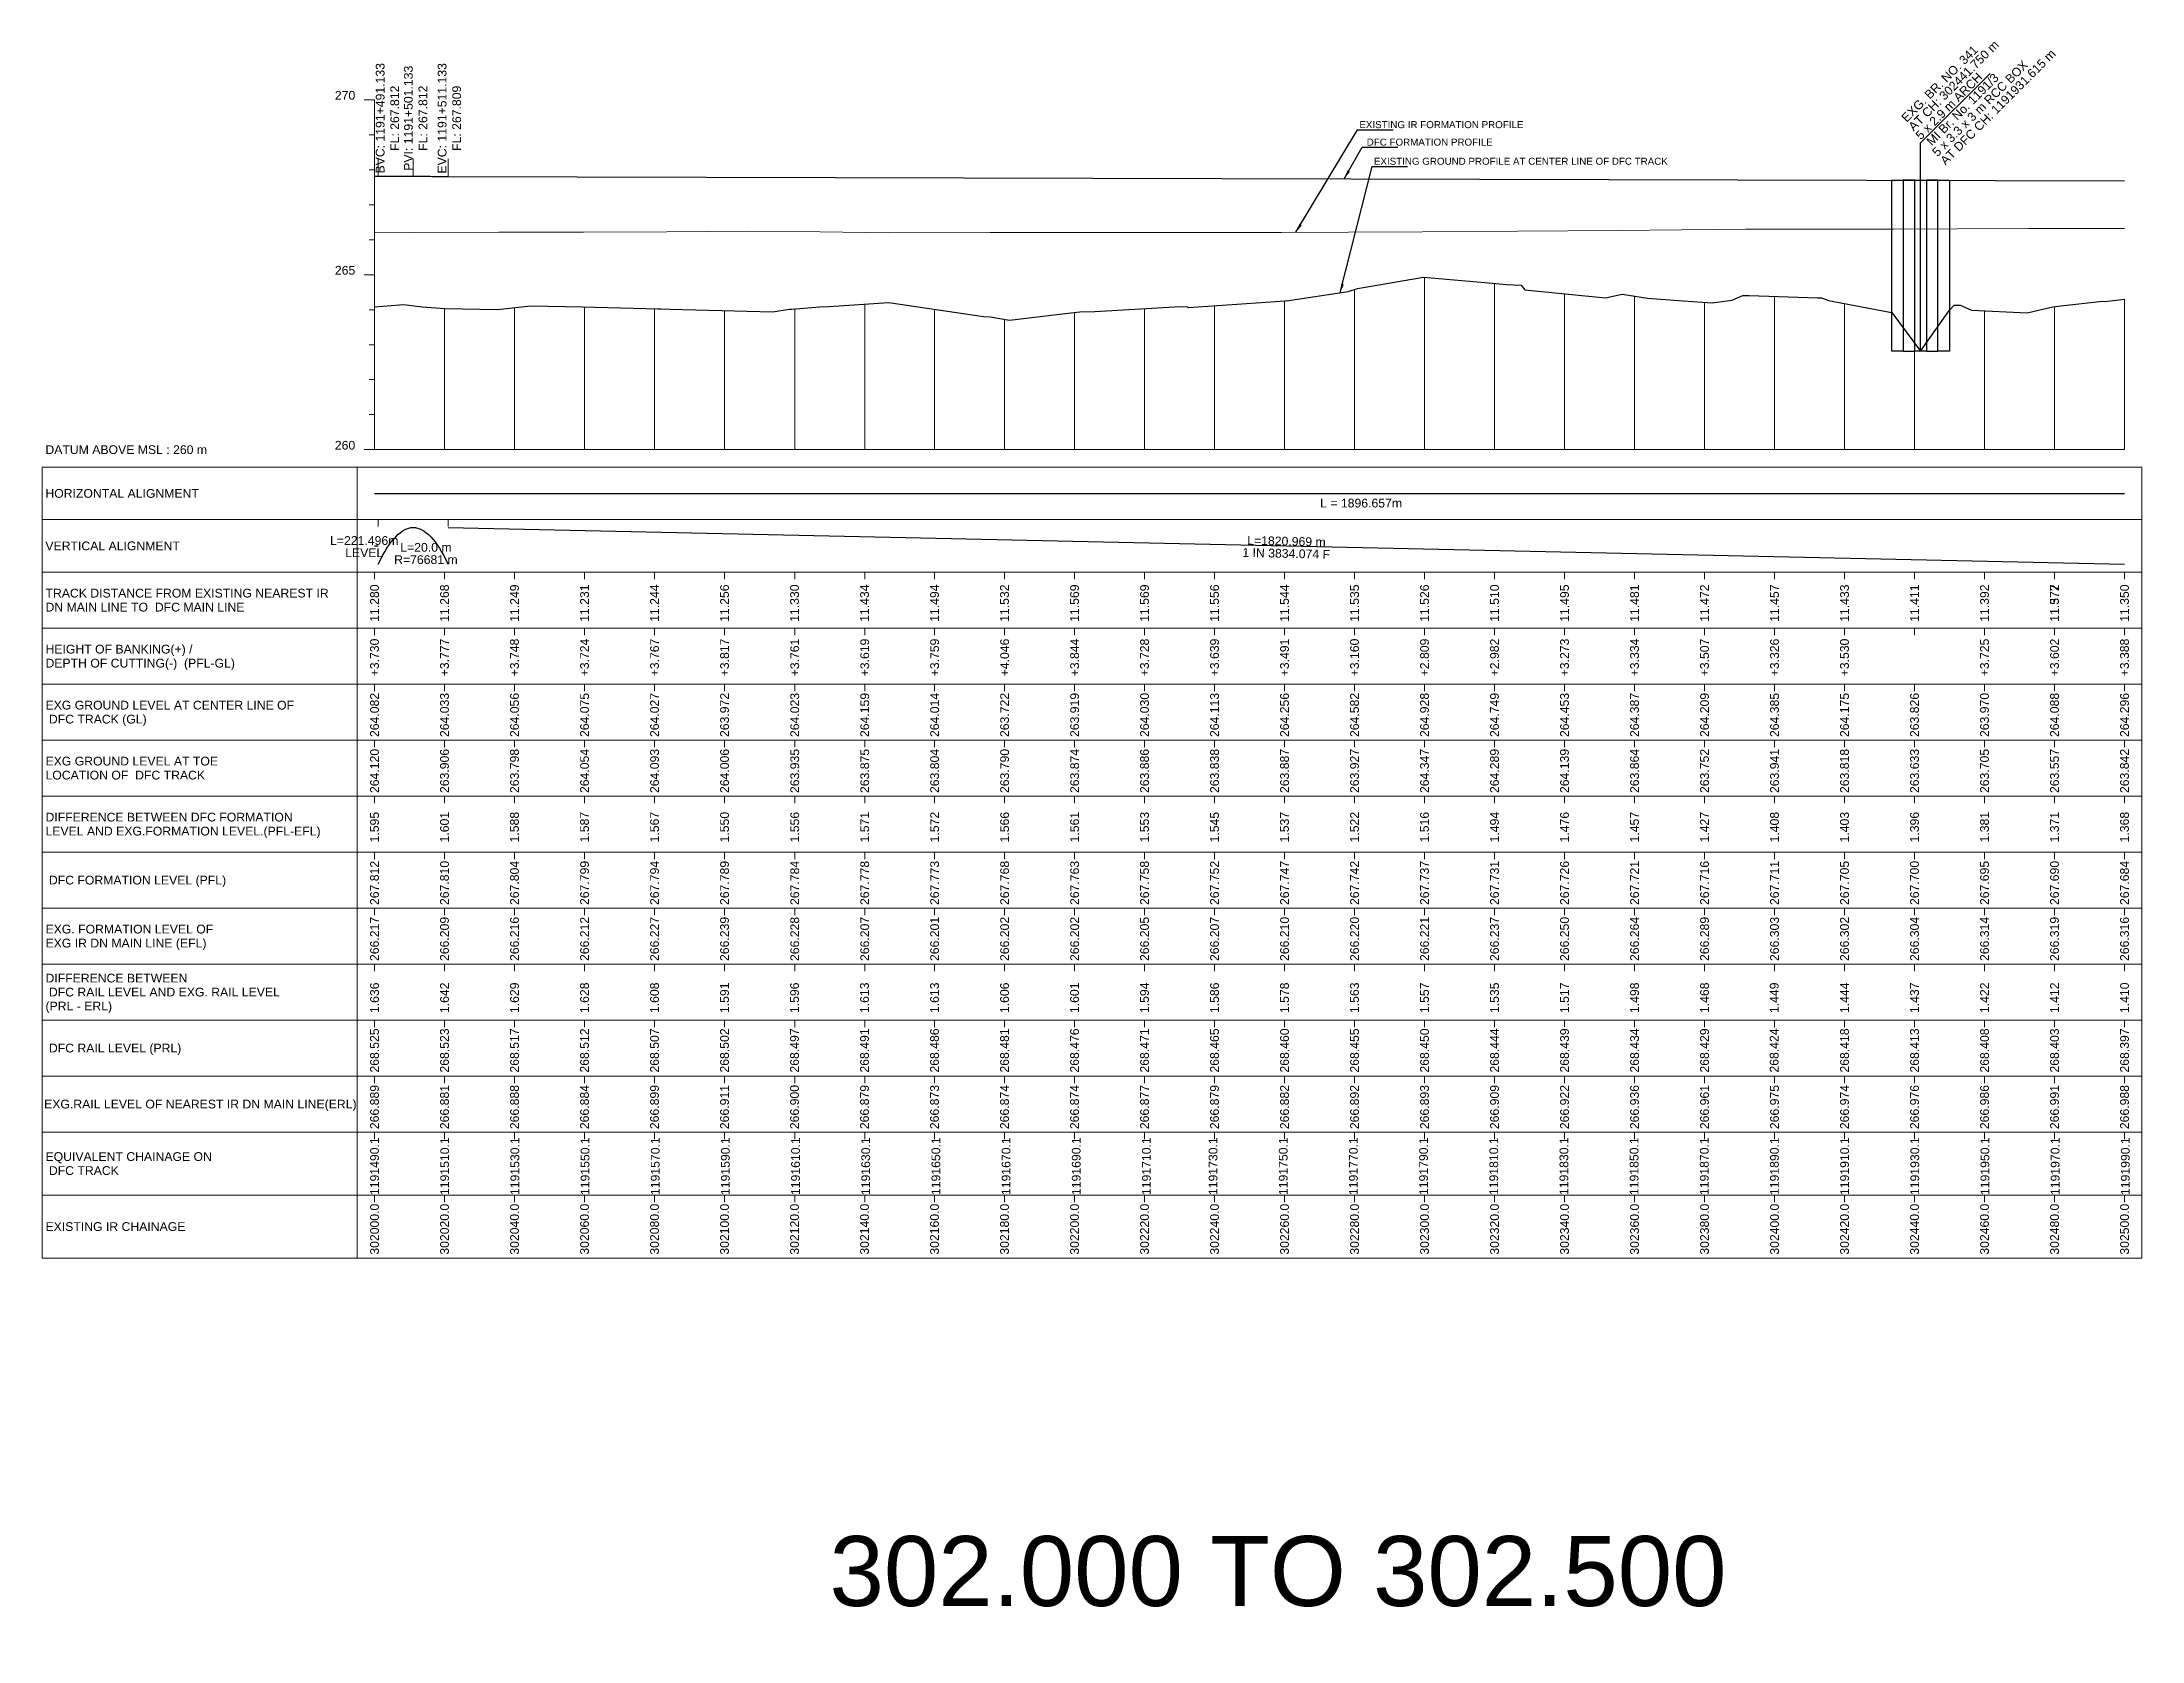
# Model space of a CAD drawing. Header units: metres. Extents: x 4905 to 19505, y -12340 to -11876.
# Drawn here: x 7905 to 8505, y -12340 to -11884 of the extents above; entities that cross this region are included whole.
import ezdxf
from ezdxf.enums import TextEntityAlignment as Align

# ---------------------------------------------------------------- set-up
doc = ezdxf.new("R2010")
doc.units = ezdxf.units.M
doc.header["$MEASUREMENT"] = 0
doc.layers.get('0').update_dxf_attribs({"lineweight": 0})
for name, color, linetype, lineweight in [('C-PROF-LABL-DG', 1, 'Continuous', 25), ('LS BRIDGE INDICATION', 10, 'Continuous', 30), ('LS BVC-PVI-EVC TEXT', 10, 'Continuous', 0), ('LS CUT FILL', 10, 'Continuous', 0), ('LS DATUM', 7, 'Continuous', 0), ('LS DATUM X', 7, 'Continuous', 0), ('LS DATUM Y', 7, 'Continuous', 0), ('LS DIFF. EXG.RL & PRO. RL', 10, 'Continuous', 0), ('LS DIFF. PFL & EFL', 10, 'Continuous', 0), ('LS EXG GL', 7, 'Continuous', 0), ('LS EXG IR CH', 7, 'Continuous', 0), ('LS EXG RL', 7, 'Continuous', 0), ('LS EXG. FL', 7, 'Continuous', 0), ('LS EXG. GL', 7, 'Continuous', 0), ('LS EXG. GL AT PRO. TOE', 7, 'Continuous', 0), ('LS EXG. IR CH', 7, 'Continuous', 0), ('LS EXG. RL', 7, 'Continuous', 0), ('LS FRAME', 7, 'Continuous', 0), ('LS PFL-EFL', 10, 'Continuous', 0), ('LS PRL-ERL', 10, 'Continuous', 0), ('LS PRO FL', 10, 'Continuous', 0), ('LS PRO. CUT & FILL', 10, 'Continuous', 0), ('LS PRO. DFCC CH', 10, 'Continuous', 0), ('LS PRO. FL', 10, 'Continuous', 0), ('LS PRO. RL', 10, 'Continuous', 0), ('LS PROFILE EXG FL', 7, 'Continuous', 25), ('LS PROFILE EXG GL', 7, 'Continuous', 30), ('LS PROFILE PRO FL', 1, 'Continuous', 30), ('LS TICKS', 7, 'Continuous', 0), ('LS TRACK CENTER', 10, 'Continuous', 0), ("LS TRACK CENTER's", 10, 'Continuous', 0), ('Profile Grid', 7, 'Continuous', 0)]:
    doc.layers.add(name, color=color, linetype=linetype, lineweight=lineweight)
for name, color, linetype in [("LS BRIDGE'S", 7, 'Continuous'), ('LS HORIZONTAL ALIGNMENT', 10, 'Continuous'), ('LS VERTICAL ALIGNMENT', 10, 'Continuous'), ('ref text', 3, 'Continuous')]:
    doc.layers.add(name, color=color, linetype=linetype)
doc.styles.add('Arial', font='arial.ttf')
doc.styles.get("Standard").update_dxf_attribs({"font": 'arial.ttf'})
doc.styles.add('Style-Arial', font='arial.ttf')
doc.styles.add('StyleArial', font='arial.ttf')
doc.dimstyles.get("Standard").update_dxf_attribs({"dimtxt": 0.18, "dimasz": 0.18, "dimexe": 0.18, "dimexo": 0.0625, "dimgap": 0.09, "dimtad": 0, "dimtih": 1, "dimtoh": 1, "dimdec": 4, "dimzin": 0, "dimdsep": 46, "dimtxsty": 'Standard', "dimcen": 0.09, "dimadec": 0, "dimazin": 0, "dimtfac": 1, "dimtdec": 4, "dimtofl": 0, "dimtmove": 0, "dimatfit": 3, "dimfxl": 1, "dimtolj": 1, "dimtzin": 0, "dimarcsym": 0})

msp = doc.modelspace()

# ---------------------------------------------------------------- texts
at = {"layer": 'C-PROF-LABL-DG', "color": 1, "linetype": 'Continuous', "lineweight": 25, "char_height": 2.5, "attachment_point": 5, "rotation": 90, "style": 'Arial'}
for s, insert in [('BVC: 1191+491.133\\PFL: 267.812', (8003.71, -11905.3)), ('PVI: 1191+501.133\\PFL: 267.812', (8011.77, -11905.3)), ('EVC: 1191+511.133\\PFL: 267.809', (8021.41, -11905.32))]:
    msp.add_mtext(s, dxfattribs=dict(at, insert=insert))
at = {"layer": "LS BRIDGE'S"}
for s, p in [('EXG. BR. NO. 341', (8437.77, -11906.62)), ('AT CH: 302441.750 m', (8439.77, -11909.12)), ('5 x 2.9 m ARCH ', (8441.77, -11911.62))]:
    msp.add_text(s, height=2.5, rotation=45, dxfattribs=at).set_placement(p)
at = {"layer": "LS BRIDGE'S", "color": 10}
for s, p in [('5 x 3.3 x 3 m RCC BOX', (8446.55, -11916.43)), ('AT DFC CH: 1191931.615 m', (8448.85, -11918.83)), (' MI Br. No. 1191/3', (8444.25, -11914.03))]:
    msp.add_text(s, height=2.5, rotation=45, dxfattribs=at).set_placement(p)
at = {"layer": 'LS CUT FILL', "style": 'Style-Arial'}
for s, p in [('+3.730', (8000, -12054)), ('+3.777', (8019.99, -12054)), ('+3.748', (8039.99, -12054)), ('+3.724', (8060.01, -12054)), ('+3.767', (8080.01, -12054)), ('+3.817', (8100.01, -12054)), ('+3.761', (8120.06, -12054)), ('+3.619', (8140.06, -12054)), ('+3.759', (8160.03, -12054)), ('+4.046', (8180.03, -12054)), ('+3.844', (8200.03, -12054)), ('+3.728', (8220, -12054)), ('+3.639', (8240, -12054)), ('+3.491', (8260, -12054)), ('+3.160', (8280, -12054)), ('+2.809', (8299.99, -12054)), ('+2.982', (8319.99, -12054)), ('+3.273', (8339.99, -12054)), ('+3.334', (8360, -12054)), ('+3.507', (8380, -12054)), ('+3.326', (8399.99, -12054)), ('+3.530', (8419.99, -12054)), ('+3.725', (8459.99, -12054)), ('+3.602', (8479.99, -12054)), ('+3.388', (8499.99, -12054))]:
    msp.add_text(s, height=2.5, rotation=90, dxfattribs=at).set_placement(p, align=Align.MIDDLE_RIGHT)
at = {"layer": 'LS DATUM', "color": 7, "style": 'StyleArial'}
msp.add_text('DATUM ABOVE MSL : 260 m', height=2.5, rotation=0.00003, dxfattribs=at).set_placement((7905.97, -12000), align=Align.MIDDLE_LEFT)
at = {"layer": 'LS DATUM Y', "color": 7, "lineweight": 0, "style": 'Style-Arial'}
for s, p in [('270', (7994.5, -11900)), ('270', (7994.5, -11900)), ('265', (7994.5, -11950)), ('260', (7994.5, -12000))]:
    msp.add_text(s, height=2.5, dxfattribs=at).set_placement(p, align=Align.RIGHT)
at = {"layer": 'LS DIFF. EXG.RL & PRO. RL', "color": 10, "style": 'StyleArial'}
for s, p in [('DIFFERENCE BETWEEN ', (7906, -12151)), (' DFC RAIL LEVEL AND EXG. RAIL LEVEL ', (7906, -12155)), ('(PRL - ERL)', (7906, -12159))]:
    msp.add_text(s, height=2.5, rotation=0.00003, dxfattribs=at).set_placement(p, align=Align.MIDDLE_LEFT)
at = {"layer": 'LS DIFF. PFL & EFL', "color": 10, "style": 'StyleArial'}
for s, p in [('DIFFERENCE BETWEEN DFC FORMATION ', (7906, -12105)), ('LEVEL AND EXG.FORMATION LEVEL.(PFL-EFL)', (7906, -12109))]:
    msp.add_text(s, height=2.5, rotation=0.00003, dxfattribs=at).set_placement(p, align=Align.MIDDLE_LEFT)
at = {"layer": 'LS EXG GL', "style": 'Style-Arial'}
for s, p in [('264.082', (8000, -12069.5)), ('264.033', (8019.99, -12069.5)), ('264.056', (8039.99, -12069.5)), ('264.075', (8060.01, -12069.5)), ('264.027', (8080.01, -12069.5)), ('263.972', (8100.01, -12069.5)), ('264.023', (8120.06, -12069.5)), ('264.159', (8140.06, -12069.5)), ('264.014', (8160.03, -12069.5)), ('263.722', (8180.03, -12069.5)), ('263.919', (8200.03, -12069.5)), ('264.030', (8220, -12069.5)), ('264.113', (8240, -12069.5)), ('264.256', (8260, -12069.5)), ('264.582', (8280, -12069.5)), ('264.928', (8299.99, -12069.5)), ('264.749', (8319.99, -12069.5)), ('264.453', (8339.99, -12069.5)), ('264.387', (8360, -12069.5)), ('264.209', (8380, -12069.5)), ('264.385', (8399.99, -12069.5)), ('264.175', (8419.99, -12069.5)), ('263.826', (8439.99, -12069.5)), ('263.970', (8459.99, -12069.5)), ('264.088', (8479.99, -12069.5)), ('264.296', (8499.99, -12069.5))]:
    msp.add_text(s, height=2.5, rotation=90, dxfattribs=at).set_placement(p, align=Align.MIDDLE_RIGHT)
at = {"layer": 'LS EXG IR CH', "lineweight": 0, "style": 'Style-Arial'}
for s, p in [('302000.0', (8000, -12215.47)), ('302020.0', (8020, -12215.47)), ('302040.0', (8040, -12215.47)), ('302060.0', (8060, -12215.47)), ('302080.0', (8080, -12215.47)), ('302100.0', (8100, -12215.47)), ('302120.0', (8120, -12215.47)), ('302140.0', (8140, -12215.47)), ('302160.0', (8160, -12215.47)), ('302180.0', (8180, -12215.47)), ('302200.0', (8200, -12215.47)), ('302220.0', (8220, -12215.47)), ('302240.0', (8240, -12215.47)), ('302260.0', (8260, -12215.47)), ('302280.0', (8280, -12215.47)), ('302300.0', (8300, -12215.47)), ('302320.0', (8320, -12215.47)), ('302340.0', (8340, -12215.47)), ('302360.0', (8360, -12215.47)), ('302380.0', (8380, -12215.47)), ('302400.0', (8400, -12215.47)), ('302420.0', (8420, -12215.47)), ('302440.0', (8440, -12215.47)), ('302460.0', (8460, -12215.47)), ('302480.0', (8480, -12215.47)), ('302500.0', (8500, -12215.47))]:
    msp.add_text(s, height=2.5, rotation=90, dxfattribs=at).set_placement(p, align=Align.MIDDLE_RIGHT)
at = {"layer": 'LS EXG RL', "style": 'Style-Arial'}
for s, p in [('266.889', (8000, -12181.54)), ('266.881', (8020, -12181.54)), ('266.888', (8040, -12181.54)), ('266.884', (8060, -12181.54)), ('266.899', (8080, -12181.54)), ('266.911', (8100, -12181.54)), ('266.900', (8120, -12181.54)), ('266.879', (8140, -12181.54)), ('266.873', (8160, -12181.54)), ('266.874', (8180, -12181.54)), ('266.874', (8200, -12181.54)), ('266.877', (8220, -12181.54)), ('266.879', (8240, -12181.54)), ('266.882', (8260, -12181.54)), ('266.892', (8280, -12181.54)), ('266.893', (8300, -12181.54)), ('266.909', (8320, -12181.54)), ('266.922', (8340, -12181.54)), ('266.936', (8360, -12181.54)), ('266.961', (8380, -12181.54)), ('266.975', (8400, -12181.54)), ('266.974', (8420, -12181.54)), ('266.976', (8440, -12181.54)), ('266.986', (8460, -12181.54)), ('266.991', (8480, -12181.54)), ('266.988', (8500, -12181.54))]:
    msp.add_text(s, height=2.5, rotation=90, dxfattribs=at).set_placement(p, align=Align.MIDDLE_RIGHT)
at = {"layer": 'LS EXG. FL', "style": 'StyleArial'}
for s, p in [('EXG. FORMATION LEVEL OF', (7906, -12137)), ('EXG IR DN MAIN LINE (EFL)', (7906, -12141))]:
    msp.add_text(s, height=2.5, rotation=0.00003, dxfattribs=at).set_placement(p, align=Align.MIDDLE_LEFT)
at = {"layer": 'LS EXG. FL'}
for s, p in [('266.217', (8000, -12133.5)), ('266.209', (8019.99, -12133.5)), ('266.216', (8039.99, -12133.5)), ('266.212', (8060.01, -12133.5)), ('266.227', (8080.01, -12133.5)), ('266.239', (8100.01, -12133.5)), ('266.228', (8120.06, -12133.5)), ('266.207', (8140.06, -12133.5)), ('266.201', (8160.03, -12133.5)), ('266.202', (8180.03, -12133.5)), ('266.202', (8200.03, -12133.5)), ('266.205', (8220, -12133.5)), ('266.207', (8240, -12133.5)), ('266.210', (8260, -12133.5)), ('266.220', (8280, -12133.5)), ('266.221', (8299.99, -12133.5)), ('266.237', (8319.99, -12133.5)), ('266.250', (8339.99, -12133.5)), ('266.264', (8360, -12133.5)), ('266.289', (8380, -12133.5)), ('266.303', (8399.99, -12133.5)), ('266.302', (8419.99, -12133.5)), ('266.304', (8439.99, -12133.5)), ('266.314', (8459.99, -12133.5)), ('266.319', (8479.99, -12133.5)), ('266.316', (8499.99, -12133.5))]:
    msp.add_text(s, height=2.5, rotation=90, dxfattribs=at).set_placement(p, align=Align.MIDDLE_RIGHT)
at = {"layer": 'LS EXG. GL', "color": 7, "style": 'StyleArial'}
for s, p in [('EXG GROUND LEVEL AT CENTER LINE OF ', (7906, -12073)), (' DFC TRACK (GL)', (7906, -12077))]:
    msp.add_text(s, height=2.5, rotation=0.00003, dxfattribs=at).set_placement(p, align=Align.MIDDLE_LEFT)
at = {"layer": 'LS EXG. GL AT PRO. TOE', "color": 7, "style": 'StyleArial'}
for s, p in [('EXG GROUND LEVEL AT TOE', (7906, -12089)), ('LOCATION OF  DFC TRACK', (7906, -12093))]:
    msp.add_text(s, height=2.5, rotation=0.00003, dxfattribs=at).set_placement(p, align=Align.MIDDLE_LEFT)
at = {"layer": 'LS EXG. GL AT PRO. TOE'}
for s, p in [('264.120', (8000, -12085.5)), ('263.906', (8019.99, -12085.5)), ('263.798', (8039.99, -12085.5)), ('264.054', (8060.01, -12085.5)), ('264.093', (8080.01, -12085.5)), ('264.006', (8100.01, -12085.5)), ('263.935', (8120.06, -12085.5)), ('263.875', (8140.06, -12085.5)), ('263.804', (8160.03, -12085.5)), ('263.790', (8180.03, -12085.5)), ('263.874', (8200.03, -12085.5)), ('263.886', (8220, -12085.5)), ('263.838', (8240, -12085.5)), ('263.887', (8260, -12085.5)), ('263.927', (8280, -12085.5)), ('264.347', (8299.99, -12085.5)), ('264.289', (8319.99, -12085.5)), ('264.139', (8339.99, -12085.5)), ('263.864', (8360, -12085.5)), ('263.752', (8380, -12085.5)), ('263.941', (8399.99, -12085.5)), ('263.818', (8419.99, -12085.5)), ('263.633', (8439.99, -12085.5)), ('263.705', (8459.99, -12085.5)), ('263.557', (8479.99, -12085.5)), ('263.842', (8499.99, -12085.5))]:
    msp.add_text(s, height=2.5, rotation=90, dxfattribs=at).set_placement(p, align=Align.MIDDLE_RIGHT)
at = {"layer": 'LS EXG. IR CH', "style": 'StyleArial'}
msp.add_text('EXISTING IR CHAINAGE', height=2.5, rotation=0.00003, dxfattribs=at).set_placement((7906, -12222), align=Align.MIDDLE_LEFT)
at = {"layer": 'LS EXG. RL', "style": 'StyleArial'}
msp.add_text('EXG.RAIL LEVEL OF NEAREST IR DN MAIN LINE(ERL)', height=2.5, rotation=0.00003, dxfattribs=at).set_placement((7905.61, -12187), align=Align.MIDDLE_LEFT)
at = {"layer": 'LS HORIZONTAL ALIGNMENT', "style": 'StyleArial'}
msp.add_text('HORIZONTAL ALIGNMENT', height=2.5, rotation=0.00003, dxfattribs=at).set_placement((7905.97, -12012.5), align=Align.MIDDLE_LEFT)
at = {"layer": 'LS HORIZONTAL ALIGNMENT', "insert": (8281.88, -12015.29), "char_height": 2.5, "attachment_point": 5, "line_spacing_factor": 0.6, "style": 'Style-Arial'}
msp.add_mtext('L = {\\fArial|b0|i0|c0|p34;\\C1;1896.657m}', dxfattribs=at)
at = {"layer": 'LS PFL-EFL'}
for s, p in [('1.595', (8000, -12103.5)), ('1.601', (8019.99, -12103.5)), ('1.588', (8039.99, -12103.5)), ('1.587', (8060.01, -12103.5)), ('1.567', (8080.01, -12103.5)), ('1.550', (8100.01, -12103.5)), ('1.556', (8120.06, -12103.5)), ('1.571', (8140.06, -12103.5)), ('1.572', (8160.03, -12103.5)), ('1.566', (8180.03, -12103.5)), ('1.561', (8200.03, -12103.5)), ('1.553', (8220, -12103.5)), ('1.545', (8240, -12103.5)), ('1.537', (8260, -12103.5)), ('1.522', (8280, -12103.5)), ('1.516', (8299.99, -12103.5)), ('1.494', (8319.99, -12103.5)), ('1.476', (8339.99, -12103.5)), ('1.457', (8360, -12103.5)), ('1.427', (8380, -12103.5)), ('1.408', (8399.99, -12103.5)), ('1.403', (8419.99, -12103.5)), ('1.396', (8439.99, -12103.5)), ('1.381', (8459.99, -12103.5)), ('1.371', (8479.99, -12103.5)), ('1.368', (8499.99, -12103.5))]:
    msp.add_text(s, height=2.5, rotation=90, dxfattribs=at).set_placement(p, align=Align.MIDDLE_RIGHT)
at = {"layer": 'LS PRL-ERL'}
for s, p in [('1.636', (8001.25, -12161)), ('1.642', (8021.25, -12161)), ('1.629', (8041.25, -12161)), ('1.628', (8061.25, -12161)), ('1.608', (8081.25, -12161)), ('1.591', (8101.25, -12161)), ('1.596', (8121.25, -12161)), ('1.613', (8141.25, -12161)), ('1.613', (8161.25, -12161)), ('1.606', (8181.25, -12161)), ('1.601', (8201.25, -12161)), ('1.594', (8221.25, -12161)), ('1.586', (8241.25, -12161)), ('1.578', (8261.25, -12161)), ('1.563', (8281.25, -12161)), ('1.557', (8301.25, -12161)), ('1.535', (8321.25, -12161)), ('1.517', (8341.25, -12161)), ('1.498', (8361.25, -12161)), ('1.468', (8381.25, -12161)), ('1.449', (8401.15, -12161)), ('1.444', (8421.25, -12161)), ('1.437', (8441.25, -12161)), ('1.422', (8461.25, -12161)), ('1.412', (8481.25, -12161)), ('1.410', (8501.25, -12161))]:
    msp.add_text(s, height=2.5, rotation=90, dxfattribs=at).set_placement(p)
at = {"layer": 'LS PRO FL', "style": 'Style-Arial'}
for s, p in [('267.812', (8000, -12117.5)), ('267.810', (8019.99, -12117.5)), ('267.804', (8039.99, -12117.5)), ('267.799', (8060.01, -12117.5)), ('267.794', (8080.01, -12117.5)), ('267.789', (8100.01, -12117.5)), ('267.784', (8120.06, -12117.5)), ('267.778', (8140.06, -12117.5)), ('267.773', (8160.03, -12117.5)), ('267.768', (8180.03, -12117.5)), ('267.763', (8200.03, -12117.5)), ('267.758', (8220, -12117.5)), ('267.752', (8240, -12117.5)), ('267.747', (8260, -12117.5)), ('267.742', (8280, -12117.5)), ('267.737', (8299.99, -12117.5)), ('267.731', (8319.99, -12117.5)), ('267.726', (8339.99, -12117.5)), ('267.721', (8360, -12117.5)), ('267.716', (8380, -12117.5)), ('267.711', (8399.99, -12117.5)), ('267.705', (8419.99, -12117.5)), ('267.700', (8439.99, -12117.5)), ('267.695', (8459.99, -12117.5)), ('267.690', (8479.99, -12117.5)), ('267.684', (8499.99, -12117.5))]:
    msp.add_text(s, height=2.5, rotation=90, dxfattribs=at).set_placement(p, align=Align.MIDDLE_RIGHT)
at = {"layer": 'LS PRO. CUT & FILL', "color": 10, "style": 'StyleArial'}
for s, p in [('HEIGHT OF BANKING(+) /', (7906, -12057)), ('DEPTH OF CUTTING(-)  (PFL-GL)', (7906, -12061))]:
    msp.add_text(s, height=2.5, rotation=0.00003, dxfattribs=at).set_placement(p, align=Align.MIDDLE_LEFT)
at = {"layer": 'LS PRO. DFCC CH'}
for s, p in [('1191490.1', (8001.25, -12213)), ('1191510.1', (8021.3, -12213)), ('1191530.1', (8041.35, -12213)), ('1191550.1', (8061.4, -12213)), ('1191570.1', (8081.45, -12213)), ('1191590.1', (8101.5, -12213)), ('1191610.1', (8121.54, -12213)), ('1191630.1', (8141.59, -12213)), ('1191650.1', (8161.64, -12213)), ('1191670.1', (8181.69, -12213)), ('1191690.1', (8201.74, -12213)), ('1191710.1', (8221.79, -12213)), ('1191730.1', (8240.83, -12213)), ('1191750.1', (8260.88, -12213)), ('1191770.1', (8280.93, -12213)), ('1191790.1', (8300.98, -12213)), ('1191810.1', (8321.03, -12213)), ('1191830.1', (8341.08, -12213)), ('1191850.1', (8361.13, -12213)), ('1191870.1', (8381.18, -12213)), ('1191890.1', (8401.22, -12213)), ('1191910.1', (8421.27, -12213)), ('1191930.1', (8441.32, -12213)), ('1191950.1', (8461.37, -12213)), ('1191970.1', (8481.42, -12213)), ('1191990.1', (8501.47, -12213))]:
    msp.add_text(s, height=2.5, rotation=90, dxfattribs=at).set_placement(p)
at = {"layer": 'LS PRO. DFCC CH', "color": 10, "style": 'Style-Arial'}
for s, p in [('EQUIVALENT CHAINAGE ON ', (7906, -12202)), (' DFC TRACK', (7906, -12206))]:
    msp.add_text(s, height=2.5, rotation=0.00003, dxfattribs=at).set_placement(p, align=Align.MIDDLE_LEFT)
at = {"layer": 'LS PRO. FL', "color": 10, "style": 'StyleArial'}
msp.add_text(' DFC FORMATION LEVEL (PFL) ', height=2.5, rotation=0.00003, dxfattribs=at).set_placement((7906, -12123), align=Align.MIDDLE_LEFT)
at = {"layer": 'LS PRO. RL'}
for s, p in [('268.525', (8001.25, -12178)), ('268.523', (8021.25, -12178)), ('268.517', (8041.25, -12178)), ('268.512', (8061.25, -12178)), ('268.507', (8081.25, -12178)), ('268.502', (8101.25, -12178)), ('268.497', (8121.25, -12178)), ('268.491', (8141.25, -12178)), ('268.486', (8161.25, -12178)), ('268.481', (8181.25, -12178)), ('268.476', (8201.25, -12178)), ('268.471', (8221.25, -12178)), ('268.465', (8241.25, -12178)), ('268.460', (8261.25, -12178)), ('268.455', (8281.25, -12178)), ('268.450', (8301.25, -12178)), ('268.444', (8321.25, -12178)), ('268.439', (8341.25, -12178)), ('268.434', (8361.25, -12178)), ('268.429', (8381.25, -12178)), ('268.424', (8401.15, -12178)), ('268.418', (8421.25, -12178)), ('268.413', (8441.25, -12178)), ('268.408', (8461.25, -12178)), ('268.403', (8481.25, -12178)), ('268.397', (8501.25, -12178))]:
    msp.add_text(s, height=2.5, rotation=90, dxfattribs=at).set_placement(p)
at = {"layer": 'LS PRO. RL', "color": 10, "style": 'StyleArial'}
msp.add_text(' DFC RAIL LEVEL (PRL)', height=2.5, rotation=0.00003, dxfattribs=at).set_placement((7906, -12171), align=Align.MIDDLE_LEFT)
at = {"layer": 'LS PROFILE EXG FL', "color": 7, "linetype": 'Continuous', "lineweight": 0, "style": 'Style-Arial'}
msp.add_text('EXISTING IR FORMATION PROFILE', height=2, dxfattribs=at).set_placement((8281.39, -11908.13))
at = {"layer": 'LS PROFILE EXG GL', "color": 7, "lineweight": 0, "style": 'Style-Arial'}
msp.add_text('EXISTING GROUND PROFILE AT CENTER LINE OF DFC TRACK', height=2, dxfattribs=at).set_placement((8285.54, -11918.59, 0))
at = {"layer": 'LS PROFILE PRO FL', "style": 'Style-Arial'}
msp.add_text('  DFC FORMATION PROFILE', height=2, dxfattribs=at).set_placement((8281.94, -11913.12, 0))
at = {"layer": 'LS TRACK CENTER'}
for s, p in [('11.280 ', (8001.25, -12049.2)), ('11.268 ', (8021.25, -12049.2)), ('11.249 ', (8041.25, -12049.2)), ('11.231 ', (8061.25, -12049.2)), ('11.244 ', (8081.25, -12049.2)), ('11.256 ', (8101.25, -12049.2)), ('11.330 ', (8121.25, -12049.2)), ('11.434 ', (8141.25, -12049.2)), ('11.494 ', (8161.25, -12049.2)), ('11.532 ', (8181.25, -12049.2)), ('11.569 ', (8201.25, -12049.2)), ('11.569 ', (8221.25, -12049.2)), ('11.556 ', (8241.25, -12049.2)), ('11.544 ', (8261.25, -12049.2)), ('11.535 ', (8281.25, -12049.2)), ('11.526 ', (8301.25, -12049.2)), ('11.510 ', (8321.25, -12049.2)), ('11.495 ', (8341.25, -12049.2)), ('11.481 ', (8361.25, -12049.2)), ('11.472 ', (8381.25, -12049.2)), ('11.457 ', (8401.25, -12049.2)), ('11.433 ', (8421.25, -12049.2)), ('11.411 ', (8441.25, -12049.2)), ('11.392 ', (8461.25, -12049.2)), ('11.372 ', (8481.25, -12049.2)), ('11.350 ', (8501.25, -12049.2))]:
    msp.add_text(s, height=2.5, rotation=90, dxfattribs=at).set_placement(p)
msp.add_text('11.577', height=2.5, rotation=90, dxfattribs=at).set_placement((8479.99, -12038.5), align=Align.MIDDLE_RIGHT)
at = {"layer": "LS TRACK CENTER's", "color": 10, "style": 'StyleArial'}
for s, p in [('TRACK DISTANCE FROM EXISTING NEAREST IR ', (7906, -12041)), ('DN MAIN LINE TO  DFC MAIN LINE', (7906, -12045))]:
    msp.add_text(s, height=2.5, rotation=0.00003, dxfattribs=at).set_placement(p, align=Align.MIDDLE_LEFT)
at = {"layer": 'LS VERTICAL ALIGNMENT', "style": 'StyleArial'}
msp.add_text('VERTICAL ALIGNMENT', height=2.5, rotation=0.00003, dxfattribs=at).set_placement((7905.97, -12027.5), align=Align.MIDDLE_LEFT)
at = {"layer": 'LS VERTICAL ALIGNMENT', "char_height": 2.5, "attachment_point": 5, "line_spacing_factor": 0.84, "style": 'Style-Arial'}
for s, insert in [('L=221.496m\\PLEVEL', (7997.07, -12027.72)), ('L=20.0 m\\PR=76681 m', (8014.69, -12029.69))]:
    msp.add_mtext(s, dxfattribs=dict(at, insert=insert))
at = {"layer": 'LS VERTICAL ALIGNMENT', "insert": (8260.52, -12027.92), "char_height": 2.5, "attachment_point": 5, "rotation": 358.74409, "line_spacing_factor": 0.84, "style": 'Style-Arial'}
msp.add_mtext('L=1820.969 m\\P1 IN 3834.074 F', dxfattribs=at)
at = {"layer": 'ref text', "color": 3, "insert": (8130, -12330.71), "char_height": 20, "width": 256.3165, "attachment_point": 7, "bg_fill": 3, "box_fill_scale": 1.5, "bg_fill_color": 256, "bg_fill_transparency": 0}
msp.add_mtext('302.000 TO 302.500', dxfattribs=at)

# ---------------------------------------------------------------- linework, layer by layer
msp.add_lwpolyline([(7905, -12005), (7995, -12005)])
at = {"layer": 'LS BRIDGE INDICATION'}
for points in [[(8433.49, -11922.98), (8436.79, -11922.99), (8436.8, -11971.87), (8433.5, -11971.87)], [(8436.8, -11971.87), (8440.1, -11971.87), (8440.09, -11923), (8436.79, -11922.99)], [(8440.09, -11923), (8443.39, -11923.01), (8443.4, -11971.87), (8440.1, -11971.87)], [(8443.4, -11971.87), (8446.7, -11971.87), (8446.69, -11923.02), (8443.39, -11923.01)], [(8446.69, -11923.02), (8449.99, -11923.02), (8450, -11971.87), (8446.7, -11971.87)]]:
    msp.add_lwpolyline(points, close=True, dxfattribs=at)
at = {"layer": "LS BRIDGE'S"}
msp.add_lwpolyline([(8441.75, -11971.88), (8441.75, -11912.33), (8461.59, -11892.49)], dxfattribs=at)
at = {"layer": 'LS BVC-PVI-EVC TEXT'}
for p, q in [((8001.05, -11921.88), (8001.05, -11916.88)), ((8011.05, -11921.88), (8011.05, -11916.88)), ((8021.05, -11921.91), (8021.05, -11916.91))]:
    msp.add_line(p, q, dxfattribs=at)
at = {"layer": 'LS DATUM X', "color": 7, "linetype": 'Continuous', "lineweight": 0}
msp.add_line((8000, -12000), (8499.99, -12000), dxfattribs=at)
at = {"layer": 'LS DATUM Y', "color": 7, "linetype": 'Continuous', "lineweight": 0}
for p, q in [((7997, -11900), (8000, -11900)), ((7997, -11900), (8000, -11900)), ((8000, -12000), (8000, -11900)), ((7998.5, -11910), (8000, -11910)), ((7998.5, -11920), (8000, -11920)), ((7998.5, -11930), (8000, -11930)), ((7998.5, -11940), (8000, -11940)), ((7997, -11950), (8000, -11950)), ((7998.5, -11960), (8000, -11960)), ((7998.5, -11970), (8000, -11970)), ((7998.5, -11980), (8000, -11980)), ((7998.5, -11990), (8000, -11990)), ((7997, -12000), (8000, -12000))]:
    msp.add_line(p, q, dxfattribs=at)
at = {"layer": 'LS FRAME'}
for points in [[(7995, -12231), (7905, -12231), (7905, -12005)], [(7995, -12020), (7905, -12020)], [(7995, -12035), (7905, -12035)], [(7995, -12051), (7905, -12051)], [(7905, -12051), (7995, -12051)], [(7995, -12067), (7905, -12067)], [(7905, -12067), (7995, -12067)], [(7995, -12083), (7905, -12083)], [(7905, -12083), (7995, -12083)], [(7995, -12099), (7905, -12099)], [(7995, -12115), (7905, -12115)], [(7905, -12115), (7995, -12115)], [(7995, -12131), (7905, -12131)], [(7905, -12131), (7995, -12131)], [(7995, -12147), (7905, -12147)], [(7905, -12147), (7995, -12147)], [(7995, -12163), (7905, -12163)], [(7905, -12163), (7995, -12163)], [(7995, -12179), (7905, -12179)], [(7995, -12195), (7905, -12195)], [(7995, -12213), (7905, -12213)]]:
    msp.add_lwpolyline(points, dxfattribs=at)
at = {"layer": 'LS FRAME', "color": 7, "linetype": 'Continuous', "lineweight": 0, "flags": 128}
for points in [[(7995, -12020), (8504.99, -12020), (8504.99, -12005), (7995, -12005), (7995, -12020)], [(7995, -12035), (8504.99, -12035), (8504.99, -12020), (7995, -12020), (7995, -12035)], [(7995, -12051), (8504.99, -12051), (8504.99, -12035), (7995, -12035), (7995, -12051)], [(7995, -12067), (8504.99, -12067), (8504.99, -12051), (7995, -12051), (7995, -12067)], [(7995, -12083), (8504.99, -12083), (8504.99, -12067), (7995, -12067), (7995, -12083)], [(7995, -12099), (8504.99, -12099), (8504.99, -12083), (7995, -12083), (7995, -12099)], [(7995, -12115), (8504.99, -12115), (8504.99, -12099), (7995, -12099), (7995, -12115)], [(7995, -12131), (8504.99, -12131), (8504.99, -12115), (7995, -12115), (7995, -12131)], [(7995, -12147), (8504.99, -12147), (8504.99, -12131), (7995, -12131), (7995, -12147)], [(7995, -12163), (8504.99, -12163), (8504.99, -12147), (7995, -12147), (7995, -12163)], [(7995, -12179), (8504.99, -12179), (8504.99, -12163), (7995, -12163), (7995, -12179)], [(7995, -12195), (8504.99, -12195), (8504.99, -12179), (7995, -12179), (7995, -12195)], [(7995, -12213), (8504.99, -12213), (8504.99, -12195), (7995, -12195), (7995, -12213)], [(7995, -12231), (8504.99, -12231), (8504.99, -12213), (7995, -12213), (7995, -12231)]]:
    msp.add_lwpolyline(points, close=True, dxfattribs=at)
at = {"layer": 'LS HORIZONTAL ALIGNMENT', "flags": 128}
msp.add_lwpolyline([(8000, -12012.5), (8499.99, -12012.5)], dxfattribs=at)
at = {"layer": 'LS PROFILE EXG FL', "lineweight": 0}
msp.add_lwpolyline([(8000, -11937.83), (8011.25, -11937.96), (8035.5, -11937.83), (8059.69, -11937.88), (8083.54, -11937.71), (8106.8, -11937.58), (8127.24, -11937.8), (8146.81, -11938.01), (8175.91, -11937.98), (8204.59, -11937.98), (8231.91, -11937.94), (8259.1, -11937.91), (8278.29, -11937.81), (8299.43, -11937.8), (8326.55, -11937.58), (8355.24, -11937.41), (8373.4, -11937.2), (8391.75, -11936.97), (8412.69, -11936.98), (8434.13, -11936.99), (8452.31, -11936.9), (8472.7, -11936.8), (8494.01, -11936.85), (8500, -11936.84)], dxfattribs=at)
at = {"layer": 'LS PROFILE EXG GL', "flags": 128}
msp.add_lwpolyline([(8000, -11959.18), (8007.1, -11958.61), (8007.1, -11958.61), (8008.25, -11958.51), (8013.62, -11959.15), (8020.11, -11959.68), (8035.12, -11959.97), (8044.58, -11958.95), (8059.46, -11959.23), (8077.48, -11959.7), (8080.97, -11959.75), (8081.86, -11959.76), (8084.49, -11959.89), (8113.79, -11960.63), (8113.79, -11960.63), (8118.48, -11959.85), (8119.21, -11959.84), (8127.22, -11959.17), (8129.85, -11959.13), (8146.96, -11957.92), (8174.02, -11961.93), (8175.9, -11962.04), (8175.9, -11962.04), (8181.43, -11963.03), (8181.43, -11963.03), (8197.37, -11961.12), (8201.55, -11960.62), (8205.8, -11960.51), (8205.8, -11960.51), (8228.58, -11959.21), (8230.51, -11959.07), (8232.24, -11959.17), (8232.55, -11959.39), (8260.17, -11957.43), (8260.35, -11957.4), (8260.55, -11957.44), (8278.14, -11954.78), (8280.81, -11953.92), (8299.67, -11950.69), (8319.46, -11952.47), (8323.46, -11952.8), (8327.58, -11952.97), (8328.65, -11954.34), (8328.65, -11954.34), (8351.74, -11956.63), (8356.44, -11955.56), (8363.7, -11956.72), (8373.94, -11957.47), (8373.94, -11957.46), (8382.17, -11958.07), (8387.86, -11957.24), (8390.93, -11955.94), (8392.79, -11955.91), (8412.24, -11956.57), (8413.43, -11956.62), (8415.46, -11957.37), (8432.96, -11960.76), (8433.5, -11960.77), (8441.75, -11971.87), (8450, -11960.17), (8451.35, -11958.73), (8453, -11958.72), (8456.28, -11960.12), (8472.15, -11960.89), (8479.5, -11959.18), (8479.5, -11959.18), (8481.78, -11958.86), (8493.74, -11957.59), (8494.38, -11957.7), (8494.38, -11957.7), (8499.99, -11957.04)], dxfattribs=at)
at = {"layer": 'LS PROFILE PRO FL', "flags": 128}
msp.add_lwpolyline([(8000, -11921.88), (8001.05, -11921.88), (8001.47, -11921.88), (8001.9, -11921.88), (8002.32, -11921.88), (8002.75, -11921.88), (8003.17, -11921.88), (8003.6, -11921.88), (8004.03, -11921.88), (8004.45, -11921.88), (8004.88, -11921.88), (8005.3, -11921.88), (8005.73, -11921.88), (8006.15, -11921.88), (8006.58, -11921.88), (8007, -11921.88), (8007.43, -11921.88), (8007.85, -11921.88), (8008.28, -11921.88), (8008.71, -11921.88), (8009.13, -11921.88), (8009.56, -11921.88), (8009.98, -11921.89), (8010.41, -11921.89), (8010.83, -11921.89), (8011.26, -11921.89), (8011.68, -11921.89), (8012.11, -11921.89), (8012.54, -11921.89), (8012.96, -11921.89), (8013.39, -11921.89), (8013.81, -11921.89), (8014.24, -11921.89), (8014.66, -11921.89), (8015.09, -11921.89), (8015.51, -11921.89), (8015.94, -11921.89), (8016.37, -11921.9), (8016.79, -11921.9), (8017.22, -11921.9), (8017.64, -11921.9), (8018.07, -11921.9), (8018.49, -11921.9), (8018.92, -11921.9), (8019.34, -11921.9), (8019.77, -11921.9), (8020.2, -11921.9), (8020.62, -11921.9), (8021.05, -11921.91), (8499.99, -11923.16)], dxfattribs=at)
at = {"layer": 'LS TICKS', "color": 7, "linetype": 'Continuous', "lineweight": 0, "flags": 128}
for points in [[(8001.05, -12022), (8001.05, -12020)], [(8021.05, -12022), (8021.05, -12020)], [(8000, -12037), (8000, -12035)], [(8019.99, -12037), (8019.99, -12035)], [(8039.99, -12037), (8039.99, -12035)], [(8060.01, -12037), (8060.01, -12035)], [(8080.01, -12037), (8080.01, -12035)], [(8100.01, -12037), (8100.01, -12035)], [(8120.06, -12037), (8120.06, -12035)], [(8140.06, -12037), (8140.06, -12035)], [(8160.03, -12037), (8160.03, -12035)], [(8180.03, -12037), (8180.03, -12035)], [(8200.03, -12037), (8200.03, -12035)], [(8220, -12037), (8220, -12035)], [(8240, -12037), (8240, -12035)], [(8260, -12037), (8260, -12035)], [(8280, -12037), (8280, -12035)], [(8299.99, -12037), (8299.99, -12035)], [(8319.99, -12037), (8319.99, -12035)], [(8339.99, -12037), (8339.99, -12035)], [(8360, -12037), (8360, -12035)], [(8380, -12037), (8380, -12035)], [(8399.99, -12037), (8399.99, -12035)], [(8419.99, -12037), (8419.99, -12035)], [(8439.99, -12037), (8439.99, -12035)], [(8459.99, -12037), (8459.99, -12035)], [(8479.99, -12037), (8479.99, -12035)], [(8499.99, -12037), (8499.99, -12035)], [(8000, -12053), (8000, -12051)], [(8019.99, -12053), (8019.99, -12051)], [(8039.99, -12053), (8039.99, -12051)], [(8060.01, -12053), (8060.01, -12051)], [(8080.01, -12053), (8080.01, -12051)], [(8100.01, -12053), (8100.01, -12051)], [(8120.06, -12053), (8120.06, -12051)], [(8140.06, -12053), (8140.06, -12051)], [(8160.03, -12053), (8160.03, -12051)], [(8180.03, -12053), (8180.03, -12051)], [(8200.03, -12053), (8200.03, -12051)], [(8220, -12053), (8220, -12051)], [(8240, -12053), (8240, -12051)], [(8260, -12053), (8260, -12051)], [(8280, -12053), (8280, -12051)], [(8299.99, -12053), (8299.99, -12051)], [(8319.99, -12053), (8319.99, -12051)], [(8339.99, -12053), (8339.99, -12051)], [(8360, -12053), (8360, -12051)], [(8380, -12053), (8380, -12051)], [(8399.99, -12053), (8399.99, -12051)], [(8419.99, -12053), (8419.99, -12051)], [(8439.99, -12053), (8439.99, -12051)], [(8459.99, -12053), (8459.99, -12051)], [(8479.99, -12053), (8479.99, -12051)], [(8499.99, -12053), (8499.99, -12051)], [(8000, -12069), (8000, -12067)], [(8019.99, -12069), (8019.99, -12067)], [(8039.99, -12069), (8039.99, -12067)], [(8060.01, -12069), (8060.01, -12067)], [(8080.01, -12069), (8080.01, -12067)], [(8100.01, -12069), (8100.01, -12067)], [(8120.06, -12069), (8120.06, -12067)], [(8140.06, -12069), (8140.06, -12067)], [(8160.03, -12069), (8160.03, -12067)], [(8180.03, -12069), (8180.03, -12067)], [(8200.03, -12069), (8200.03, -12067)], [(8220, -12069), (8220, -12067)], [(8240, -12069), (8240, -12067)], [(8260, -12069), (8260, -12067)], [(8280, -12069), (8280, -12067)], [(8299.99, -12069), (8299.99, -12067)], [(8319.99, -12069), (8319.99, -12067)], [(8339.99, -12069), (8339.99, -12067)], [(8360, -12069), (8360, -12067)], [(8380, -12069), (8380, -12067)], [(8399.99, -12069), (8399.99, -12067)], [(8419.99, -12069), (8419.99, -12067)], [(8439.99, -12069), (8439.99, -12067)], [(8459.99, -12069), (8459.99, -12067)], [(8479.99, -12069), (8479.99, -12067)], [(8499.99, -12069), (8499.99, -12067)], [(8000, -12085), (8000, -12083)], [(8019.99, -12085), (8019.99, -12083)], [(8039.99, -12085), (8039.99, -12083)], [(8060.01, -12085), (8060.01, -12083)], [(8080.01, -12085), (8080.01, -12083)], [(8100.01, -12085), (8100.01, -12083)], [(8120.06, -12085), (8120.06, -12083)], [(8140.06, -12085), (8140.06, -12083)], [(8160.03, -12085), (8160.03, -12083)], [(8180.03, -12085), (8180.03, -12083)], [(8200.03, -12085), (8200.03, -12083)], [(8220, -12085), (8220, -12083)], [(8240, -12085), (8240, -12083)], [(8260, -12085), (8260, -12083)], [(8280, -12085), (8280, -12083)], [(8299.99, -12085), (8299.99, -12083)], [(8319.99, -12085), (8319.99, -12083)], [(8339.99, -12085), (8339.99, -12083)], [(8360, -12085), (8360, -12083)], [(8380, -12085), (8380, -12083)], [(8399.99, -12085), (8399.99, -12083)], [(8419.99, -12085), (8419.99, -12083)], [(8439.99, -12085), (8439.99, -12083)], [(8459.99, -12085), (8459.99, -12083)], [(8479.99, -12085), (8479.99, -12083)], [(8499.99, -12085), (8499.99, -12083)], [(8000, -12101), (8000, -12099)], [(8019.99, -12101), (8019.99, -12099)], [(8039.99, -12101), (8039.99, -12099)], [(8060.01, -12101), (8060.01, -12099)], [(8080.01, -12101), (8080.01, -12099)], [(8100.01, -12101), (8100.01, -12099)], [(8120.06, -12101), (8120.06, -12099)], [(8140.06, -12101), (8140.06, -12099)], [(8160.03, -12101), (8160.03, -12099)], [(8180.03, -12101), (8180.03, -12099)], [(8200.03, -12101), (8200.03, -12099)], [(8220, -12101), (8220, -12099)], [(8240, -12101), (8240, -12099)], [(8260, -12101), (8260, -12099)], [(8280, -12101), (8280, -12099)], [(8299.99, -12101), (8299.99, -12099)], [(8319.99, -12101), (8319.99, -12099)], [(8339.99, -12101), (8339.99, -12099)], [(8360, -12101), (8360, -12099)], [(8380, -12101), (8380, -12099)], [(8399.99, -12101), (8399.99, -12099)], [(8419.99, -12101), (8419.99, -12099)], [(8439.99, -12101), (8439.99, -12099)], [(8459.99, -12101), (8459.99, -12099)], [(8479.99, -12101), (8479.99, -12099)], [(8499.99, -12101), (8499.99, -12099)], [(8000, -12117), (8000, -12115)], [(8019.99, -12117), (8019.99, -12115)], [(8039.99, -12117), (8039.99, -12115)], [(8060.01, -12117), (8060.01, -12115)], [(8080.01, -12117), (8080.01, -12115)], [(8100.01, -12117), (8100.01, -12115)], [(8120.06, -12117), (8120.06, -12115)], [(8140.06, -12117), (8140.06, -12115)], [(8160.03, -12117), (8160.03, -12115)], [(8180.03, -12117), (8180.03, -12115)], [(8200.03, -12117), (8200.03, -12115)], [(8220, -12117), (8220, -12115)], [(8240, -12117), (8240, -12115)], [(8260, -12117), (8260, -12115)], [(8280, -12117), (8280, -12115)], [(8299.99, -12117), (8299.99, -12115)], [(8319.99, -12117), (8319.99, -12115)], [(8339.99, -12117), (8339.99, -12115)], [(8360, -12117), (8360, -12115)], [(8380, -12117), (8380, -12115)], [(8399.99, -12117), (8399.99, -12115)], [(8419.99, -12117), (8419.99, -12115)], [(8439.99, -12117), (8439.99, -12115)], [(8459.99, -12117), (8459.99, -12115)], [(8479.99, -12117), (8479.99, -12115)], [(8499.99, -12117), (8499.99, -12115)], [(8000, -12133), (8000, -12131)], [(8019.99, -12133), (8019.99, -12131)], [(8039.99, -12133), (8039.99, -12131)], [(8060.01, -12133), (8060.01, -12131)], [(8080.01, -12133), (8080.01, -12131)], [(8100.01, -12133), (8100.01, -12131)], [(8120.06, -12133), (8120.06, -12131)], [(8140.06, -12133), (8140.06, -12131)], [(8160.03, -12133), (8160.03, -12131)], [(8180.03, -12133), (8180.03, -12131)], [(8200.03, -12133), (8200.03, -12131)], [(8220, -12133), (8220, -12131)], [(8240, -12133), (8240, -12131)], [(8260, -12133), (8260, -12131)], [(8280, -12133), (8280, -12131)], [(8299.99, -12133), (8299.99, -12131)], [(8319.99, -12133), (8319.99, -12131)], [(8339.99, -12133), (8339.99, -12131)], [(8360, -12133), (8360, -12131)], [(8380, -12133), (8380, -12131)], [(8399.99, -12133), (8399.99, -12131)], [(8419.99, -12133), (8419.99, -12131)], [(8439.99, -12133), (8439.99, -12131)], [(8459.99, -12133), (8459.99, -12131)], [(8479.99, -12133), (8479.99, -12131)], [(8499.99, -12133), (8499.99, -12131)], [(8000, -12149), (8000, -12147)], [(8019.99, -12149), (8019.99, -12147)], [(8039.99, -12149), (8039.99, -12147)], [(8060.01, -12149), (8060.01, -12147)], [(8080.01, -12149), (8080.01, -12147)], [(8100.01, -12149), (8100.01, -12147)], [(8120.06, -12149), (8120.06, -12147)], [(8140.06, -12149), (8140.06, -12147)], [(8160.03, -12149), (8160.03, -12147)], [(8180.03, -12149), (8180.03, -12147)], [(8200.03, -12149), (8200.03, -12147)], [(8220, -12149), (8220, -12147)], [(8240, -12149), (8240, -12147)], [(8260, -12149), (8260, -12147)], [(8280, -12149), (8280, -12147)], [(8299.99, -12149), (8299.99, -12147)], [(8319.99, -12149), (8319.99, -12147)], [(8339.99, -12149), (8339.99, -12147)], [(8360, -12149), (8360, -12147)], [(8380, -12149), (8380, -12147)], [(8399.99, -12149), (8399.99, -12147)], [(8419.99, -12149), (8419.99, -12147)], [(8439.99, -12149), (8439.99, -12147)], [(8459.99, -12149), (8459.99, -12147)], [(8479.99, -12149), (8479.99, -12147)], [(8499.99, -12149), (8499.99, -12147)], [(8000, -12165), (8000, -12163)], [(8019.99, -12165), (8019.99, -12163)], [(8039.99, -12165), (8039.99, -12163)], [(8060.01, -12165), (8060.01, -12163)], [(8080.01, -12165), (8080.01, -12163)], [(8100.01, -12165), (8100.01, -12163)], [(8120.06, -12165), (8120.06, -12163)], [(8140.06, -12165), (8140.06, -12163)], [(8160.03, -12165), (8160.03, -12163)], [(8180.03, -12165), (8180.03, -12163)], [(8200.03, -12165), (8200.03, -12163)], [(8220, -12165), (8220, -12163)], [(8240, -12165), (8240, -12163)], [(8260, -12165), (8260, -12163)], [(8280, -12165), (8280, -12163)], [(8299.99, -12165), (8299.99, -12163)], [(8319.99, -12165), (8319.99, -12163)], [(8339.99, -12165), (8339.99, -12163)], [(8360, -12165), (8360, -12163)], [(8380, -12165), (8380, -12163)], [(8399.99, -12165), (8399.99, -12163)], [(8419.99, -12165), (8419.99, -12163)], [(8439.99, -12165), (8439.99, -12163)], [(8459.99, -12165), (8459.99, -12163)], [(8479.99, -12165), (8479.99, -12163)], [(8499.99, -12165), (8499.99, -12163)], [(8000, -12181), (8000, -12179)], [(8019.99, -12181), (8019.99, -12179)], [(8039.99, -12181), (8039.99, -12179)], [(8060.01, -12181), (8060.01, -12179)], [(8080.01, -12181), (8080.01, -12179)], [(8100.01, -12181), (8100.01, -12179)], [(8120.06, -12181), (8120.06, -12179)], [(8140.06, -12181), (8140.06, -12179)], [(8160.03, -12181), (8160.03, -12179)], [(8180.03, -12181), (8180.03, -12179)], [(8200.03, -12181), (8200.03, -12179)], [(8220, -12181), (8220, -12179)], [(8240, -12181), (8240, -12179)], [(8260, -12181), (8260, -12179)], [(8280, -12181), (8280, -12179)], [(8299.99, -12181), (8299.99, -12179)], [(8319.99, -12181), (8319.99, -12179)], [(8339.99, -12181), (8339.99, -12179)], [(8360, -12181), (8360, -12179)], [(8380, -12181), (8380, -12179)], [(8399.99, -12181), (8399.99, -12179)], [(8419.99, -12181), (8419.99, -12179)], [(8439.99, -12181), (8439.99, -12179)], [(8459.99, -12181), (8459.99, -12179)], [(8479.99, -12181), (8479.99, -12179)], [(8499.99, -12181), (8499.99, -12179)], [(8000, -12197), (8000, -12195)], [(8019.99, -12197), (8019.99, -12195)], [(8039.99, -12197), (8039.99, -12195)], [(8060.01, -12197), (8060.01, -12195)], [(8080.01, -12197), (8080.01, -12195)], [(8100.01, -12197), (8100.01, -12195)], [(8120.06, -12197), (8120.06, -12195)], [(8140.06, -12197), (8140.06, -12195)], [(8160.03, -12197), (8160.03, -12195)], [(8180.03, -12197), (8180.03, -12195)], [(8200.03, -12197), (8200.03, -12195)], [(8220, -12197), (8220, -12195)], [(8240, -12197), (8240, -12195)], [(8260, -12197), (8260, -12195)], [(8280, -12197), (8280, -12195)], [(8299.99, -12197), (8299.99, -12195)], [(8319.99, -12197), (8319.99, -12195)], [(8339.99, -12197), (8339.99, -12195)], [(8360, -12197), (8360, -12195)], [(8380, -12197), (8380, -12195)], [(8399.99, -12197), (8399.99, -12195)], [(8419.99, -12197), (8419.99, -12195)], [(8439.99, -12197), (8439.99, -12195)], [(8459.99, -12197), (8459.99, -12195)], [(8479.99, -12197), (8479.99, -12195)], [(8499.99, -12197), (8499.99, -12195)], [(8000, -12215), (8000, -12213)], [(8019.99, -12215), (8019.99, -12213)], [(8039.99, -12215), (8039.99, -12213)], [(8060.01, -12215), (8060.01, -12213)], [(8080.01, -12215), (8080.01, -12213)], [(8100.01, -12215), (8100.01, -12213)], [(8120.06, -12215), (8120.06, -12213)], [(8140.06, -12215), (8140.06, -12213)], [(8160.03, -12215), (8160.03, -12213)], [(8180.03, -12215), (8180.03, -12213)], [(8200.03, -12215), (8200.03, -12213)], [(8220, -12215), (8220, -12213)], [(8240, -12215), (8240, -12213)], [(8260, -12215), (8260, -12213)], [(8280, -12215), (8280, -12213)], [(8299.99, -12215), (8299.99, -12213)], [(8319.99, -12215), (8319.99, -12213)], [(8339.99, -12215), (8339.99, -12213)], [(8360, -12215), (8360, -12213)], [(8380, -12215), (8380, -12213)], [(8399.99, -12215), (8399.99, -12213)], [(8419.99, -12215), (8419.99, -12213)], [(8439.99, -12215), (8439.99, -12213)], [(8459.99, -12215), (8459.99, -12213)], [(8479.99, -12215), (8479.99, -12213)], [(8499.99, -12215), (8499.99, -12213)]]:
    msp.add_lwpolyline(points, dxfattribs=at)
at = {"layer": 'LS VERTICAL ALIGNMENT', "flags": 128}
for points in [[(8001.05, -12032.75), (8001.67, -12031.48), (8002.3, -12030.29), (8002.92, -12029.18), (8003.55, -12028.16), (8004.17, -12027.21), (8004.8, -12026.35), (8005.42, -12025.57), (8006.05, -12024.88), (8006.67, -12024.26), (8007.3, -12023.73), (8007.92, -12023.28), (8008.55, -12022.91), (8009.17, -12022.62), (8009.8, -12022.41), (8010.42, -12022.29), (8011.67, -12022.29), (8012.3, -12022.41), (8012.92, -12022.62), (8013.55, -12022.91), (8014.17, -12023.28), (8014.8, -12023.73), (8015.42, -12024.26), (8016.05, -12024.88), (8016.67, -12025.57), (8017.3, -12026.35), (8017.92, -12027.21), (8018.55, -12028.16), (8019.17, -12029.18), (8019.8, -12030.29), (8020.42, -12031.48), (8021.05, -12032.75)], [(8021.05, -12022.25), (8499.99, -12032.75)], [(8000, -12027.5), (8001.05, -12027.5)]]:
    msp.add_lwpolyline(points, dxfattribs=at)
at = {"layer": 'Profile Grid', "flags": 128}
for points in [[(8299.99, -12000), (8299.99, -11950.72)], [(8260, -12000), (8260, -11957.44)], [(8280, -12000), (8280, -11954.18)], [(8319.99, -12000), (8319.99, -11952.51)], [(8339.99, -12000), (8339.99, -11955.47)], [(8360, -12000), (8360, -11956.13)], [(8399.99, -12000), (8399.99, -11956.15)], [(8499.99, -12000), (8499.99, -11957.04)], [(8019.99, -12000), (8019.99, -11959.67)], [(8039.99, -12000), (8039.99, -11959.44)], [(8060.01, -12000), (8060.01, -11959.25)], [(8080.01, -12000), (8080.01, -11959.73)], [(8100.01, -12000), (8100.01, -11960.28)], [(8120.06, -12000), (8120.06, -11959.77)], [(8140.06, -12000), (8140.06, -11958.41)], [(8160.03, -12000), (8160.03, -11959.86)], [(8180.03, -12000), (8180.03, -11962.78)], [(8200.03, -12000), (8200.03, -11960.81)], [(8220, -12000), (8220, -11959.7)], [(8240, -12000), (8240, -11958.87)], [(8380, -12000), (8380, -11957.91)], [(8419.99, -12000), (8419.99, -11958.25)], [(8459.99, -12000), (8459.99, -11960.3)], [(8479.99, -12000), (8479.99, -11959.12)], [(8439.99, -12000), (8439.99, -11969.5)], [(8000, -12000), (8000, -11969.87)]]:
    msp.add_lwpolyline(points, dxfattribs=at)

msp.set_redraw_order([(e.dxf.handle, doc.entitydb.next_handle()) for e in msp.query("TEXT MTEXT ATTDEF DIMENSION ARC_DIMENSION")])  # texts and dimensions are drawn at this point

# ---------------------------------------------------------------- leaders
at = {"layer": 'LS PROFILE EXG FL', "color": 7, "lineweight": -3}
msp.add_leader([(8263.28, -11937.88), (8280.88, -11908.59), (8291.02, -11908.59)], dimstyle='Standard', override={"dimasz": 2.5, "dimexe": 0.25, "dimexo": 0.25, "dimgap": 0.25, "dimtad": 0, "dimtih": 0, "dimtoh": 0, "dimzin": 11, "dimadec": 4, "dimazin": 3, "dimatfit": 1, "dimfrac": 2, "dimtolj": 0, "dimtzin": 11}, dxfattribs=at)
at = {"layer": 'LS PROFILE EXG GL', "color": 7, "lineweight": -3}
msp.add_leader([(8275.94, -11955.11, 0), (8285.03, -11919.05, 0), (8295.16, -11919.05, 0)], dimstyle='Standard', override={"dimasz": 2.5, "dimexe": 0.25, "dimexo": 0.25, "dimgap": 0.25, "dimtad": 0, "dimtih": 0, "dimtoh": 0, "dimzin": 11, "dimadec": 4, "dimazin": 3, "dimatfit": 1, "dimfrac": 2, "dimtolj": 0, "dimtzin": 11}, dxfattribs=at)
at = {"layer": 'LS PROFILE PRO FL', "lineweight": -3}
msp.add_leader([(8277.08, -11922.57, 0), (8282.21, -11913.58, 0), (8292.35, -11913.58, 0)], dimstyle='Standard', override={"dimasz": 2.5, "dimexe": 0.25, "dimexo": 0.25, "dimgap": 0.25, "dimtad": 0, "dimtih": 0, "dimtoh": 0, "dimzin": 11, "dimadec": 4, "dimazin": 3, "dimatfit": 1, "dimfrac": 2, "dimtolj": 0, "dimtzin": 11}, dxfattribs=at)

doc.saveas('drawing.dxf')
